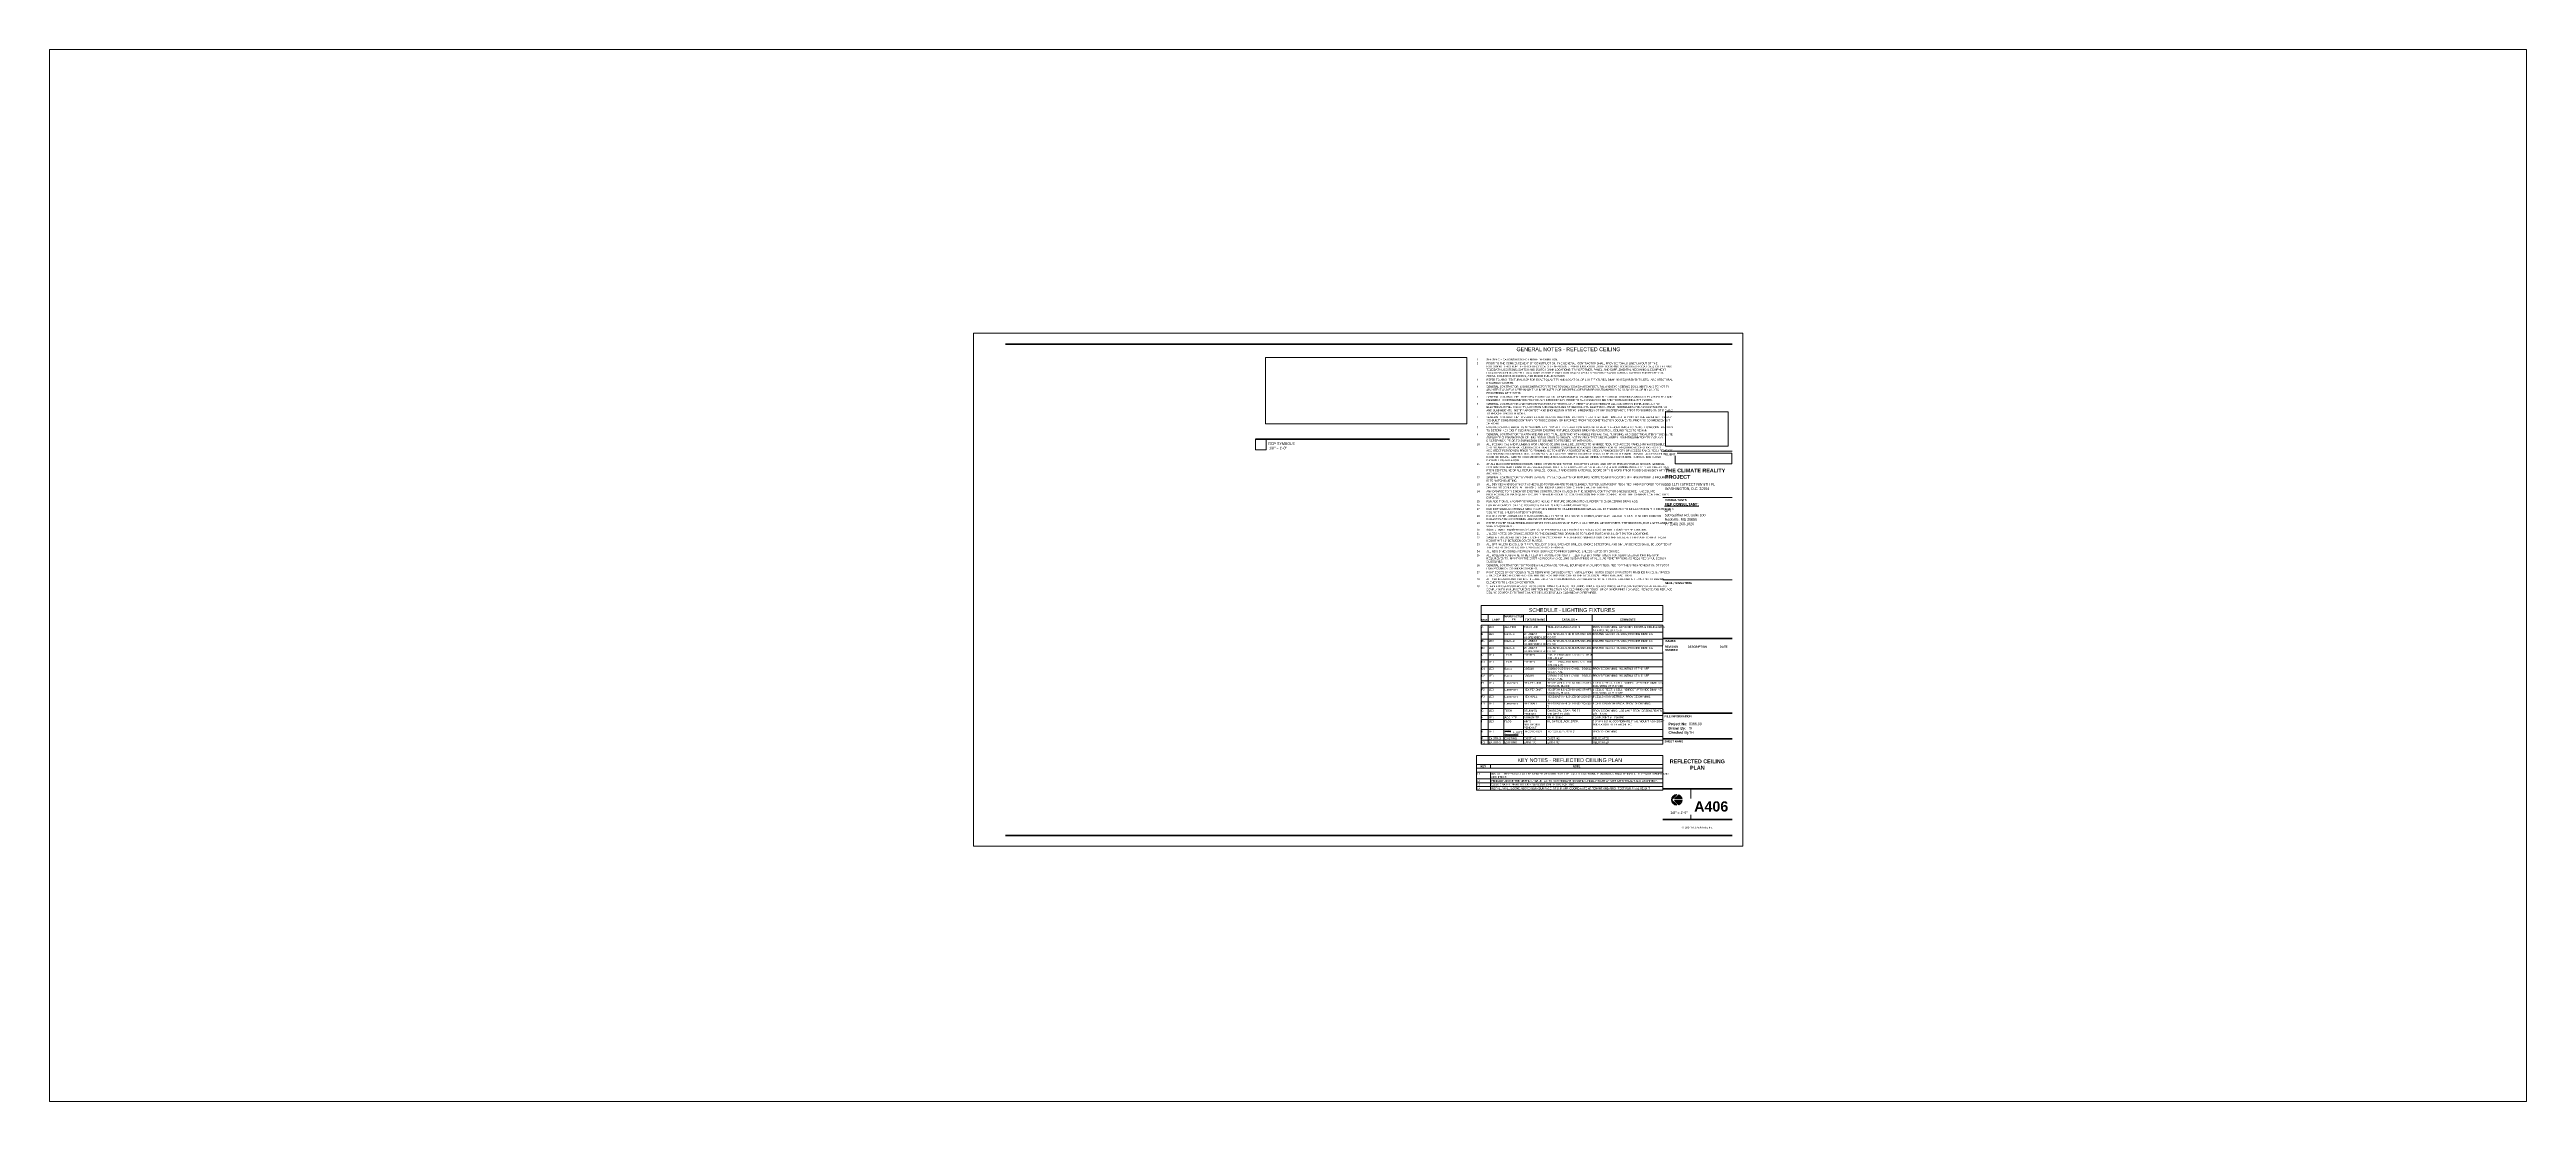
# Paper-space layout 'Layout1' of a CAD drawing. Header units: inches. Extents: x -43 to 73, y -12 to 37.
import ezdxf

# ---------------------------------------------------------------- set-up
doc = ezdxf.new("R2010")
doc.units = ezdxf.units.IN
doc.header["$MEASUREMENT"] = 0
doc.linetypes.add('Dash', pattern=[0.25, 0.125, -0.125])
for name, color, linetype, lineweight in [('A-ANNO-NOTE', 131, 'Continuous', 9), ('A-DETL', 90, 'Continuous', 9), ('A-DETL-THIN', 151, 'Continuous', 9), ('G-ANNO-REFR', 1, 'Dash', 9), ('G-ANNO-SCHD', 231, 'Continuous', 9), ('G-ANNO-TEXT', 231, 'Continuous', 9), ('G-ANNO-TTLB', 6, 'Continuous', 9), ('G-ANNO-TTLB-THIN', 151, 'Continuous', 9), ('G-ANNO-TTLB-WIDE', 214, 'Continuous', 50)]:
    doc.layers.add(name, color=color, linetype=linetype, lineweight=lineweight)
doc.layers.add('G-ANNO-NPLT', color=191, linetype='Continuous', plot=False)
doc.styles.add('Arial', font='arial.ttf', dxfattribs={"height": 0.122942})
doc.styles.add('Arial_B', font='arialbd.ttf', dxfattribs={"height": 0.095133})
doc.styles.add('Swis721 Lt BT', font='swissl.ttf', dxfattribs={"height": 0.177388})
doc.styles.add('Swis721 Lt BT_1', font='swissl.ttf', dxfattribs={"height": 0.088694})
doc.styles.add('Swis721 Lt BT_2', font='swissl.ttf', dxfattribs={"height": 0.096085})
doc.styles.add('Swis721 Lt BT_3', font='swissl.ttf', dxfattribs={"height": 0.083333})
doc.styles.add('Swis721 Lt BT_4', font='swissl.ttf', dxfattribs={"height": 0.118259})
doc.styles.add('Swis721 Lt BT_B', font='', dxfattribs={"height": 0.089416})
doc.styles.add('Swis721 Lt BT_B_1', font='', dxfattribs={"height": 0.119222})
doc.styles.add('Swis721 Lt BT_B_2', font='', dxfattribs={"height": 0.476888})
doc.styles.add('Swis721 Lt BT_B_3', font='', dxfattribs={"height": 0.178833})
doc.styles.get('Swis721 Lt BT_B').set_extended_font_data('Swis721 Lt BT', bold=True)
doc.styles.get('Swis721 Lt BT_B_1').set_extended_font_data('Swis721 Lt BT', bold=True)
doc.styles.get('Swis721 Lt BT_B_2').set_extended_font_data('Swis721 Lt BT', bold=True)
doc.styles.get('Swis721 Lt BT_B_3').set_extended_font_data('Swis721 Lt BT', bold=True)
picture_1 = doc.add_image_def('image1.jpg', size_in_pixel=(307, 58))
picture_2 = doc.add_image_def('image2.jpg', size_in_pixel=(2551, 1396))

# ---------------------------------------------------------------- blocks, each defined once
blk = doc.blocks.new('Titleblock - 24 x 36 - DC _ VA 24x36-4774447-REFLECTED CEILING PLAN')
at = {"layer": 'G-ANNO-TTLB'}
h = blk.add_hatch(color=256, dxfattribs=at)
edge = h.paths.add_edge_path(flags=0)
edge.add_line((32.92, 2.43), (32.67, 2.18))
edge.add_arc((32.92, 2.18), 0.249, 90, 180, ccw=False)
h = blk.add_hatch(color=256, dxfattribs=at)
edge = h.paths.add_edge_path(flags=0)
edge.add_line((32.81, 2.22), (33.01, 2.42))
edge.add_arc((32.92, 2.18), 0.249, 8.4565, 69.3927, ccw=False)
edge.add_line((33.17, 2.22), (32.81, 2.22))
h = blk.add_hatch(color=256, dxfattribs=at)
edge = h.paths.add_edge_path(flags=0)
edge.add_line((32.67, 2.18), (32.92, 1.94))
edge.add_arc((32.92, 2.18), 0.249, 180, 270, ccw=False)
h = blk.add_hatch(color=256, dxfattribs=at)
edge = h.paths.add_edge_path(flags=0)
edge.add_line((33.01, 1.95), (32.81, 2.15))
edge.add_line((32.81, 2.15), (33.17, 2.15))
edge.add_arc((32.92, 2.18), 0.249, 290.6073, 351.5435, ccw=False)
at = {"layer": 'A-ANNO-NOTE'}
for p, q in [((32.67, 2.18), (32.92, 2.43)), ((32.92, 2.43), (32.67, 2.18)), ((32.67, 2.18), (32.92, 2.43)), ((33.01, 2.42), (32.81, 2.22)), ((32.81, 2.22), (33.01, 2.42)), ((33.01, 2.42), (32.81, 2.22)), ((32.92, 1.94), (32.67, 2.18)), ((32.67, 2.18), (32.92, 1.94)), ((32.92, 1.94), (32.67, 2.18)), ((33.17, 2.22), (32.81, 2.22)), ((32.81, 2.22), (33.17, 2.22)), ((32.81, 2.22), (33.17, 2.22)), ((33.17, 2.15), (32.81, 2.15)), ((32.81, 2.15), (33.17, 2.15)), ((33.01, 1.95), (32.81, 2.15)), ((32.81, 2.15), (33.01, 1.95)), ((33.17, 2.15), (32.81, 2.15)), ((32.81, 2.15), (33.01, 1.95))]:
    blk.add_line(p, q, dxfattribs=at)
for start, end in [(90, 180), (90, 180), (90, 180), (8.4565, 69.3927), (8.4565, 69.3927), (8.4565, 69.3927), (180, 270), (180, 270), (180, 270), (290.6073, 351.5435), (290.6073, 351.5435), (290.6073, 351.5435)]:
    blk.add_arc((32.92, 2.18), 0.249, start, end, dxfattribs=at)
at = {"layer": 'G-ANNO-TTLB'}
for p, q in [((0.01, 24.01), (0.01, 0.01)), ((36.01, 24.01), (0.01, 24.01)), ((36.01, 0.01), (36.01, 24.01)), ((32.26, 18.5), (35.51, 18.5)), ((32.26, 18.5), (35.51, 18.5)), ((0.01, 0.01), (36.01, 0.01))]:
    blk.add_line(p, q, dxfattribs=at)
at = {"layer": 'G-ANNO-TTLB-THIN'}
for p, q in [((32.26, 16.33), (35.51, 16.33)), ((32.26, 12.47), (35.51, 12.47)), ((33.58, 2.69), (33.58, 1.26))]:
    blk.add_line(p, q, dxfattribs=at)
at = {"layer": 'G-ANNO-TTLB-WIDE'}
for p, q in [((35.51, 23.5), (1.51, 23.5)), ((32.26, 9.73), (35.51, 9.73)), ((35.51, 6.24), (32.26, 6.24)), ((35.51, 5.04), (32.26, 5.04)), ((32.26, 2.69), (35.51, 2.69)), ((32.26, 1.26), (35.51, 1.26)), ((1.51, 0.51), (32.26, 0.51)), ((32.26, 0.51), (35.51, 0.51))]:
    blk.add_line(p, q, dxfattribs=at)
at = {"layer": 'G-ANNO-TTLB', "insert": (33.88, 0.93), "char_height": 0.0833, "width": 1.6911, "attachment_point": 2, "line_spacing_factor": 1.00667, "style": 'Swis721 Lt BT_3'}
blk.add_mtext('©  2017 OTJ Architects, Inc.', dxfattribs=at)
at = {"layer": 'G-ANNO-TTLB'}
image = blk.add_image(picture_2, insert=(32.39, 18.73), size_in_units=(2.93, 1.6), dxfattribs=at)
image.dxf.flags = 7
at = {"layer": 'G-ANNO-TTLB', "char_height": 0.0961, "attachment_point": 1, "line_spacing_factor": 1.00667, "style": 'Swis721 Lt BT_2', "bg_fill": 3, "box_fill_scale": 1.25, "bg_fill_color": 0, "bg_fill_transparency": 0}
for s, insert, width in [('\\fSwis721 Lt BT|b1|i0|c0|p34|;CLIENT', (32.37, 18.4), 0.5374), ('\\fSwis721 Lt BT|b1|i0|c0|p34|;CONSULTANTS', (32.37, 16.26), 1.1346), ('\\fSwis721 Lt BT|b1|i0|c0|p34|;SEAL / SIGNATURE', (32.37, 12.37), 1.3954), ('\\fSwis721 Lt BT|b1|i0|c0|p34|;ISSUES', (32.37, 9.66), 0.5472), ('\\fSwis721 Lt BT|b1|i0|c0|p34|;FILE INFORMATION', (32.34, 6.14), 1.4283), ('\\fSwis721 Lt BT|b1|i0|c0|p34|;SHEET NAME', (32.34, 4.96), 0.9859)]:
    blk.add_mtext(s, dxfattribs=dict(at, insert=insert, width=width))
at = {"layer": 'G-ANNO-TTLB', "attachment_point": 1, "bg_fill": 3, "box_fill_scale": 1.25, "bg_fill_color": 0, "bg_fill_transparency": 0}
for s, insert, char_height, width, line_spacing_factor, style in [('\\fSwis721 Lt BT|b1|i0|c0|p34|;\\LMEP CONSULTANT:', (32.35, 16.07), 0.1183, 1.7925, 1.00667, 'Swis721 Lt BT_4'), ('DESCRIPTION', (33.43, 9.39), 0.0951, 1.053, 0.938532, 'Arial_B'), ('Project No:', (32.53, 5.79), 0.1192, 0.972, 0.998538, 'Swis721 Lt BT_B_1')]:
    blk.add_mtext(s, dxfattribs=dict(at, insert=insert, char_height=char_height, width=width, line_spacing_factor=line_spacing_factor, style=style))
at = {"layer": 'G-ANNO-TTLB', "bg_fill": 3, "box_fill_scale": 1.25, "bg_fill_color": 0, "bg_fill_transparency": 0}
for s, insert, char_height, width, attachment_point, line_spacing_factor, style in [('REVISION\\PNUMBER', (32.67, 9.39), 0.0951, 0.7357, 2, 0.938532, 'Arial_B'), ('DATE', (34.93, 9.39), 0.0951, 0.4163, 1, 0.938532, 'Arial_B'), ('Drawn By:', (32.53, 5.59), 0.119, 0.888, 1, 0.998538, 'Swis721 Lt BT_B_1')]:
    blk.add_mtext(s, dxfattribs=dict(at, insert=insert, char_height=char_height, width=width, attachment_point=attachment_point, line_spacing_factor=line_spacing_factor, style=style))
at = {"layer": 'G-ANNO-TTLB', "insert": (32.53, 5.39), "char_height": 0.1192, "width": 1.1115, "attachment_point": 1, "line_spacing_factor": 0.998538, "style": 'Swis721 Lt BT_B_1', "bg_fill": 3, "box_fill_scale": 1.25, "bg_fill_color": 0, "bg_fill_transparency": 0}
blk.add_mtext('Checked By:', dxfattribs=at)
blk = doc.blocks.new('Viewport - View Title-792418-REFLECTED CEILING PLAN')
at = {"layer": 'G-ANNO-TTLB'}
for p, q in [((-0.5, 0), (-0.5, -0.5)), ((0, -0.5), (-0.5, -0.5)), ((0, 0), (0, -0.5))]:
    blk.add_line(p, q, dxfattribs=at)
at = {"layer": 'G-ANNO-TTLB', "lineweight": 90}
blk.add_line((-0.5, 0), (0, 0), dxfattribs=at)

psp = doc.layouts.get("Layout1")

# ---------------------------------------------------------------- linework, layer by layer
at = {"layer": 'A-DETL', "lineweight": 30}
for p, q in [((24.87, 5.39), (25.16, 5.39)), ((24.87, 5.22), (25.48, 5.22))]:
    psp.add_line(p, q, dxfattribs=at)
at = {"layer": 'A-DETL-THIN'}
for p, q in [((23.76, 11.27), (23.76, 10.86)), ((32.27, 11.27), (23.76, 11.27)), ((23.76, 10.86), (23.76, 10.53)), ((23.76, 10.86), (32.27, 10.86)), ((24.09, 10.53), (23.76, 10.53)), ((24.09, 10.86), (24.09, 10.53)), ((24.83, 10.53), (24.09, 10.53)), ((24.83, 10.86), (24.83, 10.53)), ((25.75, 10.53), (24.83, 10.53)), ((25.75, 10.86), (25.75, 10.53)), ((26.83, 10.53), (25.75, 10.53)), ((26.83, 10.86), (26.83, 10.53)), ((28.96, 10.53), (26.83, 10.53)), ((28.96, 10.86), (28.96, 10.53)), ((32.27, 10.53), (28.96, 10.53)), ((32.27, 10.86), (32.27, 11.27)), ((32.27, 10.86), (32.27, 10.53)), ((24.09, 10.35), (23.76, 10.35)), ((23.76, 10.35), (23.76, 10.03)), ((24.09, 10.03), (23.76, 10.03)), ((23.76, 10.03), (23.76, 9.7)), ((24.09, 9.7), (23.76, 9.7)), ((23.76, 9.7), (23.76, 9.38)), ((24.09, 9.38), (23.76, 9.38)), ((23.76, 9.38), (23.76, 9.05)), ((24.83, 10.35), (24.09, 10.35)), ((24.09, 10.35), (24.09, 10.03)), ((24.83, 10.03), (24.09, 10.03)), ((24.09, 10.03), (24.09, 9.7)), ((24.83, 9.7), (24.09, 9.7)), ((24.09, 9.7), (24.09, 9.38)), ((24.83, 9.38), (24.09, 9.38)), ((24.09, 9.38), (24.09, 9.05)), ((25.75, 10.35), (24.83, 10.35)), ((24.83, 10.35), (24.83, 10.03)), ((25.75, 10.03), (24.83, 10.03)), ((24.83, 10.03), (24.83, 9.7)), ((25.75, 9.7), (24.83, 9.7)), ((24.83, 9.7), (24.83, 9.38)), ((25.75, 9.38), (24.83, 9.38)), ((24.83, 9.38), (24.83, 9.05)), ((26.83, 10.35), (25.75, 10.35)), ((25.75, 10.35), (25.75, 10.03)), ((26.83, 10.03), (25.75, 10.03)), ((25.75, 10.03), (25.75, 9.7)), ((26.83, 9.7), (25.75, 9.7)), ((25.75, 9.7), (25.75, 9.38)), ((26.83, 9.38), (25.75, 9.38)), ((25.75, 9.38), (25.75, 9.05)), ((28.96, 10.35), (26.83, 10.35)), ((26.83, 10.35), (26.83, 10.03)), ((28.96, 10.03), (26.83, 10.03)), ((26.83, 10.03), (26.83, 9.7)), ((28.96, 9.7), (26.83, 9.7)), ((26.83, 9.7), (26.83, 9.38)), ((28.96, 9.38), (26.83, 9.38)), ((26.83, 9.38), (26.83, 9.05)), ((32.27, 10.35), (28.96, 10.35)), ((28.96, 10.35), (28.96, 10.03)), ((32.27, 10.03), (28.96, 10.03)), ((28.96, 10.03), (28.96, 9.7)), ((32.27, 9.7), (28.96, 9.7)), ((28.96, 9.7), (28.96, 9.38)), ((32.27, 9.38), (28.96, 9.38)), ((28.96, 9.38), (28.96, 9.05)), ((32.27, 10.35), (32.27, 10.03)), ((32.27, 10.03), (32.27, 9.7)), ((32.27, 9.7), (32.27, 9.38)), ((32.27, 9.38), (32.27, 9.05)), ((24.09, 9.05), (23.76, 9.05)), ((23.76, 9.05), (23.76, 8.73)), ((24.09, 8.73), (23.76, 8.73)), ((23.76, 8.73), (23.76, 8.4)), ((24.09, 8.4), (23.76, 8.4)), ((23.76, 8.4), (23.76, 8.07)), ((24.83, 9.05), (24.09, 9.05)), ((24.09, 9.05), (24.09, 8.73)), ((24.83, 8.73), (24.09, 8.73)), ((24.09, 8.73), (24.09, 8.4)), ((24.83, 8.4), (24.09, 8.4)), ((24.09, 8.4), (24.09, 8.07)), ((25.75, 9.05), (24.83, 9.05)), ((24.83, 9.05), (24.83, 8.73)), ((25.75, 8.73), (24.83, 8.73)), ((24.83, 8.73), (24.83, 8.4)), ((25.75, 8.4), (24.83, 8.4)), ((24.83, 8.4), (24.83, 8.07)), ((26.83, 9.05), (25.75, 9.05)), ((25.75, 9.05), (25.75, 8.73)), ((26.83, 8.73), (25.75, 8.73)), ((25.75, 8.73), (25.75, 8.4)), ((26.83, 8.4), (25.75, 8.4)), ((25.75, 8.4), (25.75, 8.07)), ((28.96, 9.05), (26.83, 9.05)), ((26.83, 9.05), (26.83, 8.73)), ((28.96, 8.73), (26.83, 8.73)), ((26.83, 8.73), (26.83, 8.4)), ((28.96, 8.4), (26.83, 8.4)), ((26.83, 8.4), (26.83, 8.07)), ((32.27, 9.05), (28.96, 9.05)), ((28.96, 9.05), (28.96, 8.73)), ((32.27, 8.73), (28.96, 8.73)), ((28.96, 8.73), (28.96, 8.4)), ((32.27, 8.4), (28.96, 8.4)), ((28.96, 8.4), (28.96, 8.07)), ((32.27, 9.05), (32.27, 8.73)), ((32.27, 8.73), (32.27, 8.4)), ((32.27, 8.4), (32.27, 8.07)), ((24.09, 8.07), (23.76, 8.07)), ((23.76, 8.07), (23.76, 7.75)), ((24.09, 7.75), (23.76, 7.75)), ((23.76, 7.75), (23.76, 7.42)), ((24.09, 7.42), (23.76, 7.42)), ((23.76, 7.42), (23.76, 7.1)), ((24.09, 7.1), (23.76, 7.1)), ((23.76, 7.1), (23.76, 6.77)), ((24.83, 8.07), (24.09, 8.07)), ((24.09, 8.07), (24.09, 7.75)), ((24.83, 7.75), (24.09, 7.75)), ((24.09, 7.75), (24.09, 7.42)), ((24.83, 7.42), (24.09, 7.42)), ((24.09, 7.42), (24.09, 7.1)), ((24.83, 7.1), (24.09, 7.1)), ((24.09, 7.1), (24.09, 6.77)), ((25.75, 8.07), (24.83, 8.07)), ((24.83, 8.07), (24.83, 7.75)), ((25.75, 7.75), (24.83, 7.75)), ((24.83, 7.75), (24.83, 7.42)), ((25.75, 7.42), (24.83, 7.42)), ((24.83, 7.42), (24.83, 7.1)), ((25.75, 7.1), (24.83, 7.1)), ((24.83, 7.1), (24.83, 6.77)), ((26.83, 8.07), (25.75, 8.07)), ((25.75, 8.07), (25.75, 7.75)), ((26.83, 7.75), (25.75, 7.75)), ((25.75, 7.75), (25.75, 7.42)), ((26.83, 7.42), (25.75, 7.42)), ((25.75, 7.42), (25.75, 7.1)), ((26.83, 7.1), (25.75, 7.1)), ((25.75, 7.1), (25.75, 6.77)), ((28.96, 8.07), (26.83, 8.07)), ((26.83, 8.07), (26.83, 7.75)), ((28.96, 7.75), (26.83, 7.75)), ((26.83, 7.75), (26.83, 7.42)), ((28.96, 7.42), (26.83, 7.42)), ((26.83, 7.42), (26.83, 7.1)), ((28.96, 7.1), (26.83, 7.1)), ((26.83, 7.1), (26.83, 6.77)), ((32.27, 8.07), (28.96, 8.07)), ((28.96, 8.07), (28.96, 7.75)), ((32.27, 7.75), (28.96, 7.75)), ((28.96, 7.75), (28.96, 7.42)), ((32.27, 7.42), (28.96, 7.42)), ((28.96, 7.42), (28.96, 7.1)), ((32.27, 7.1), (28.96, 7.1)), ((28.96, 7.1), (28.96, 6.77)), ((32.27, 8.07), (32.27, 7.75)), ((32.27, 7.75), (32.27, 7.42)), ((32.27, 7.42), (32.27, 7.1)), ((32.27, 7.1), (32.27, 6.77)), ((24.09, 6.77), (23.76, 6.77)), ((23.76, 6.77), (23.76, 6.45)), ((24.09, 6.45), (23.76, 6.45)), ((23.76, 6.45), (23.76, 6.12)), ((24.09, 6.12), (23.76, 6.12)), ((23.76, 6.12), (23.76, 5.94)), ((24.09, 5.94), (23.76, 5.94)), ((23.76, 5.94), (23.76, 5.47)), ((24.83, 6.77), (24.09, 6.77)), ((24.09, 6.77), (24.09, 6.45)), ((24.83, 6.45), (24.09, 6.45)), ((24.09, 6.45), (24.09, 6.12)), ((24.83, 6.12), (24.09, 6.12)), ((24.09, 6.12), (24.09, 5.94)), ((24.83, 5.94), (24.09, 5.94)), ((24.09, 5.94), (24.09, 5.47)), ((25.75, 6.77), (24.83, 6.77)), ((24.83, 6.77), (24.83, 6.45)), ((25.75, 6.45), (24.83, 6.45)), ((24.83, 6.45), (24.83, 6.12)), ((25.75, 6.12), (24.83, 6.12)), ((24.83, 6.12), (24.83, 5.94)), ((25.75, 5.94), (24.83, 5.94)), ((24.83, 5.94), (24.83, 5.47)), ((26.83, 6.77), (25.75, 6.77)), ((25.75, 6.77), (25.75, 6.45)), ((26.83, 6.45), (25.75, 6.45)), ((25.75, 6.45), (25.75, 6.12)), ((26.83, 6.12), (25.75, 6.12)), ((25.75, 6.12), (25.75, 5.94)), ((26.83, 5.94), (25.75, 5.94)), ((25.75, 5.94), (25.75, 5.47)), ((28.96, 6.77), (26.83, 6.77)), ((26.83, 6.77), (26.83, 6.45)), ((28.96, 6.45), (26.83, 6.45)), ((26.83, 6.45), (26.83, 6.12)), ((28.96, 6.12), (26.83, 6.12)), ((26.83, 6.12), (26.83, 5.94)), ((28.96, 5.94), (26.83, 5.94)), ((26.83, 5.94), (26.83, 5.47)), ((32.27, 6.77), (28.96, 6.77)), ((28.96, 6.77), (28.96, 6.45)), ((32.27, 6.45), (28.96, 6.45)), ((28.96, 6.45), (28.96, 6.12)), ((32.27, 6.12), (28.96, 6.12)), ((28.96, 6.12), (28.96, 5.94)), ((32.27, 5.94), (28.96, 5.94)), ((28.96, 5.94), (28.96, 5.47)), ((32.27, 6.77), (32.27, 6.45)), ((32.27, 6.45), (32.27, 6.12)), ((32.27, 6.12), (32.27, 5.94)), ((32.27, 5.94), (32.27, 5.47)), ((24.09, 5.47), (23.76, 5.47)), ((23.76, 5.47), (23.76, 5.14)), ((24.09, 5.14), (23.76, 5.14)), ((23.76, 5.14), (23.76, 4.97)), ((24.09, 4.97), (23.76, 4.97)), ((23.76, 4.97), (23.76, 4.79)), ((24.09, 4.79), (23.76, 4.79)), ((24.83, 5.47), (24.09, 5.47)), ((24.09, 5.47), (24.09, 5.14)), ((24.83, 5.14), (24.09, 5.14)), ((24.09, 5.14), (24.09, 4.97)), ((24.83, 4.97), (24.09, 4.97)), ((24.09, 4.97), (24.09, 4.79)), ((24.83, 4.79), (24.09, 4.79)), ((25.75, 5.47), (24.83, 5.47)), ((24.83, 5.47), (24.83, 5.14)), ((25.75, 5.14), (24.83, 5.14)), ((24.83, 5.14), (24.83, 4.97)), ((25.75, 4.97), (24.83, 4.97)), ((24.83, 4.97), (24.83, 4.79)), ((25.75, 4.79), (24.83, 4.79)), ((26.83, 5.47), (25.75, 5.47)), ((25.75, 5.47), (25.75, 5.14)), ((26.83, 5.14), (25.75, 5.14)), ((25.75, 5.14), (25.75, 4.97)), ((26.83, 4.97), (25.75, 4.97)), ((25.75, 4.97), (25.75, 4.79)), ((26.83, 4.79), (25.75, 4.79)), ((28.96, 5.47), (26.83, 5.47)), ((26.83, 5.47), (26.83, 5.14)), ((28.96, 5.14), (26.83, 5.14)), ((26.83, 5.14), (26.83, 4.97)), ((28.96, 4.97), (26.83, 4.97)), ((26.83, 4.97), (26.83, 4.79)), ((28.96, 4.79), (26.83, 4.79)), ((32.27, 5.47), (28.96, 5.47)), ((28.96, 5.47), (28.96, 5.14)), ((32.27, 5.14), (28.96, 5.14)), ((28.96, 5.14), (28.96, 4.97)), ((32.27, 4.97), (28.96, 4.97)), ((28.96, 4.97), (28.96, 4.79)), ((32.27, 4.79), (28.96, 4.79)), ((32.27, 5.47), (32.27, 5.14)), ((32.27, 5.14), (32.27, 4.97)), ((32.27, 4.97), (32.27, 4.79))]:
    psp.add_line(p, q, dxfattribs=at)

# ---------------------------------------------------------------- texts
at = {"layer": 'G-ANNO-SCHD'}
for s, insert, char_height, width, attachment_point, line_spacing_factor, style in [('wtwt', (23.92, 10.66), 0.0894, 0.2903, 2, 0.998538, 'Swis721 Lt BT_B'), ('LAMP', (24.46, 10.66), 0.0894, 0.3836, 2, 0.998538, 'Swis721 Lt BT_B'), ('MANUFACTUR\\PER', (25.29, 10.81), 0.0894, 0.9877, 2, 0.998538, 'Swis721 Lt BT_B'), ('FIXTURE NAME', (26.29, 10.66), 0.0894, 1.0328, 2, 0.998538, 'Swis721 Lt BT_B'), ('SCHEDULE - LIGHTING FIXTURES', (28.01, 11.15), 0.1774, 4.5022, 2, 1.00667, 'Swis721 Lt BT'), ('CATALOG #', (27.9, 10.66), 0.0894, 0.8291, 2, 0.998538, 'Swis721 Lt BT_B'), ('COMMENTS', (30.62, 10.66), 0.0894, 0.8291, 2, 0.998538, 'Swis721 Lt BT_B'), ('A', (23.78, 10.31), 0.0887, 0.0911, 1, 1.00667, 'Swis721 Lt BT_1'), ('B', (23.78, 9.98), 0.0887, 0.0945, 1, 1.00667, 'Swis721 Lt BT_1'), ('B1', (23.78, 9.66), 0.0887, 0.1732, 1, 1.00667, 'Swis721 Lt BT_1'), ('B2', (23.78, 9.33), 0.0887, 0.1732, 1, 1.00667, 'Swis721 Lt BT_1'), ('LED', (24.12, 10.31), 0.0887, 0.2711, 1, 1.00667, 'Swis721 Lt BT_1'), ('LED', (24.12, 9.98), 0.0887, 0.2711, 1, 1.00667, 'Swis721 Lt BT_1'), ('LED', (24.12, 9.66), 0.0887, 0.2711, 1, 1.00667, 'Swis721 Lt BT_1'), ('LED', (24.12, 9.33), 0.0887, 0.2711, 1, 1.00667, 'Swis721 Lt BT_1'), ('JLC-TECH', (24.86, 10.31), 0.0887, 0.6772, 1, 1.00667, 'Swis721 Lt BT_1'), ('Inter Lux', (24.86, 9.98), 0.0887, 0.5422, 1, 1.00667, 'Swis721 Lt BT_1'), ('Inter Lux', (24.86, 9.66), 0.0887, 0.5422, 1, 1.00667, 'Swis721 Lt BT_1'), ('Inter Lux', (24.86, 9.33), 0.0887, 0.5422, 1, 1.00667, 'Swis721 Lt BT_1'), ('T-BAR LED', (25.77, 10.31), 0.0887, 0.7189, 1, 1.00667, 'Swis721 Lt BT_1'), ('20 LINEAR\\PSUSPENDED LED', (25.77, 9.98), 0.0887, 1.1756, 1, 1.00667, 'Swis721 Lt BT_1'), ('20 LINEAR\\PSUSPENDED LED', (25.77, 9.66), 0.0887, 1.1756, 1, 1.00667, 'Swis721 Lt BT_1'), ('20 LINEAR\\PSUSPENDED LED', (25.77, 9.33), 0.0887, 1.1756, 1, 1.00667, 'Swis721 Lt BT_1'), ('TBSL-MW-4-15-D-A-W-DIM', (26.86, 10.31), 0.0887, 1.7437, 1, 1.00667, 'Swis721 Lt BT_1'), ('WG-SM20LDL-S-48-M-835-UNV-D010-\\POD-SC', (26.86, 9.98), 0.0887, 2.4885, 1, 1.00667, 'Swis721 Lt BT_1'), ('WG-SM20LDL-S-84-M-835-UNV-D010-\\POD-SC', (26.86, 9.66), 0.0887, 2.4885, 1, 1.00667, 'Swis721 Lt BT_1'), ('WG-SM20LDL-S-60-M-835-UNV-D010-\\POD-SC', (26.86, 9.33), 0.0887, 2.4885, 1, 1.00667, 'Swis721 Lt BT_1'), ('PROVIDE DIMMING. GC VERIFY EXISTING CEILING GRID\\PAT EXISTING OFFICES', (28.99, 10.31), 0.0887, 3.7372, 1, 1.00667, 'Swis721 Lt BT_1'), ('PAINTED BLACK HOUSING; PROVIDE DIMMING', (28.99, 9.98), 0.0887, 3.1567, 1, 1.00667, 'Swis721 Lt BT_1'), ('PAINTED BLACK HOUSING; PROVIDE DIMMING', (28.99, 9.66), 0.0887, 3.1567, 1, 1.00667, 'Swis721 Lt BT_1'), ('PAINTED BLACK HOUSING; PROVIDE DIMMING', (28.99, 9.33), 0.0887, 3.1567, 1, 1.00667, 'Swis721 Lt BT_1'), ('C', (23.78, 9.01), 0.0887, 0.1035, 1, 1.00667, 'Swis721 Lt BT_1'), ('C1', (23.78, 8.68), 0.0887, 0.1822, 1, 1.00667, 'Swis721 Lt BT_1'), ('D1', (23.78, 8.36), 0.0887, 0.1822, 1, 1.00667, 'Swis721 Lt BT_1'), ('LED', (24.12, 9.01), 0.0887, 0.2711, 1, 1.00667, 'Swis721 Lt BT_1'), ('LED', (24.12, 8.68), 0.0887, 0.2711, 1, 1.00667, 'Swis721 Lt BT_1'), ('LED', (24.12, 8.36), 0.0887, 0.2711, 1, 1.00667, 'Swis721 Lt BT_1'), ('TECH', (24.86, 9.01), 0.0887, 0.3769, 1, 1.00667, 'Swis721 Lt BT_1'), ('TECH', (24.86, 8.68), 0.0887, 0.3769, 1, 1.00667, 'Swis721 Lt BT_1'), ('Bartco', (24.86, 8.36), 0.0887, 0.4196, 1, 1.00667, 'Swis721 Lt BT_1'), ('ELEMENT', (25.77, 9.01), 0.0887, 0.6514, 1, 1.00667, 'Swis721 Lt BT_1'), ('ELEMENT', (25.77, 8.68), 0.0887, 0.6514, 1, 1.00667, 'Swis721 Lt BT_1'), ('BSS610', (25.77, 8.36), 0.0887, 0.5107, 1, 1.00667, 'Swis721 Lt BT_1'), ('E3S LF LH835 40 D N 010 277; TRIM:\\PE3S L B L W', (26.86, 9.01), 0.0887, 2.4075, 1, 1.00667, 'Swis721 Lt BT_1'), ('E3S FF LH835 40 D N 010 277; TRIM:\\PE3S F B L W', (26.86, 8.68), 0.0887, 2.4143, 1, 1.00667, 'Swis721 Lt BT_1'), ('BSS610-2-35-DM-L-CM-BL;  BSS610\\PM-5-C4-P-BL', (26.86, 8.36), 0.0887, 2.367, 1, 1.00667, 'Swis721 Lt BT_1'), ('PROVIDE DIMMING; MOUNTING AT 7\'-8" AFF', (28.99, 8.36), 0.0887, 2.9464, 1, 1.00667, 'Swis721 Lt BT_1'), ('D2', (23.78, 8.03), 0.0887, 0.1822, 1, 1.00667, 'Swis721 Lt BT_1'), ('F1', (23.78, 7.7), 0.0887, 0.1631, 1, 1.00667, 'Swis721 Lt BT_1'), ('F2', (23.78, 7.38), 0.0887, 0.1631, 1, 1.00667, 'Swis721 Lt BT_1'), ('F3', (23.78, 7.05), 0.0887, 0.1631, 1, 1.00667, 'Swis721 Lt BT_1'), ('LED', (24.12, 8.03), 0.0887, 0.2711, 1, 1.00667, 'Swis721 Lt BT_1'), ('LED', (24.12, 7.7), 0.0887, 0.2711, 1, 1.00667, 'Swis721 Lt BT_1'), ('LED', (24.12, 7.38), 0.0887, 0.2711, 1, 1.00667, 'Swis721 Lt BT_1'), ('LED', (24.12, 7.05), 0.0887, 0.2711, 1, 1.00667, 'Swis721 Lt BT_1'), ('Bartco', (24.86, 8.03), 0.0887, 0.4196, 1, 1.00667, 'Swis721 Lt BT_1'), ('Lumenwerx', (24.86, 7.7), 0.0887, 0.7324, 1, 1.00667, 'Swis721 Lt BT_1'), ('Lumenwerx', (24.86, 7.38), 0.0887, 0.7324, 1, 1.00667, 'Swis721 Lt BT_1'), ('Lumenwerx', (24.86, 7.05), 0.0887, 0.7324, 1, 1.00667, 'Swis721 Lt BT_1'), ('BSS610', (25.77, 8.03), 0.0887, 0.5107, 1, 1.00667, 'Swis721 Lt BT_1'), ('HEX PENDNAT', (25.77, 7.7), 0.0887, 0.9832, 1, 1.00667, 'Swis721 Lt BT_1'), ('HEX PENDNAT', (25.77, 7.38), 0.0887, 0.9832, 1, 1.00667, 'Swis721 Lt BT_1'), ('HEX WALL', (25.77, 7.05), 0.0887, 0.6941, 1, 1.00667, 'Swis721 Lt BT_1'), ('HEX2PDI-HLO-LED-80-1000-35-8FT,\\P53WAC36, BLACK', (26.86, 7.7), 0.0887, 2.3558, 1, 1.00667, 'Swis721 Lt BT_1'), ('HEX2PDI-HLO-LED-80-1000-35-9FT,\\P53WAC36, BLACK', (26.86, 7.38), 0.0887, 2.3558, 1, 1.00667, 'Swis721 Lt BT_1'), ('HEX2WASYA-HLO-LED-80-1000-35-4F\\PT', (26.86, 7.05), 0.0887, 2.4919, 1, 1.00667, 'Swis721 Lt BT_1'), ('BSS610-2-35-DM-L-CM-BL;  BSS610\\PM-7-C4-P-BL', (26.86, 8.03), 0.0887, 2.367, 1, 1.00667, 'Swis721 Lt BT_1'), ('PROVIDE DIMMING; MOUNTING AT 6\'-8" AFF', (28.99, 8.03), 0.0887, 2.9464, 1, 1.00667, 'Swis721 Lt BT_1'), ('1 CELL DIRECT, 1 CELL INDIRECT; PROVIDE DIMMING;\\PMOUNTING AT 8\'-0" AFF', (28.99, 7.7), 0.0887, 3.6484, 1, 1.00667, 'Swis721 Lt BT_1'), ('1 CELL DIRECT, 1 CELL INDIRECT; PROVIDE DIMMING;\\PMOUNTING AT 8\'-0" AFF', (28.99, 7.38), 0.0887, 3.6484, 1, 1.00667, 'Swis721 Lt BT_1'), ('2 CELLS ASYMMETRIC A; PROVIDE DIMMING;', (28.99, 7.05), 0.0887, 3.0397, 1, 1.00667, 'Swis721 Lt BT_1'), ('F4', (23.78, 6.73), 0.0887, 0.1631, 1, 1.00667, 'Swis721 Lt BT_1'), ('G', (23.78, 6.4), 0.0887, 0.1114, 1, 1.00667, 'Swis721 Lt BT_1'), ('H', (23.78, 6.08), 0.0887, 0.1046, 1, 1.00667, 'Swis721 Lt BT_1'), ('I', (23.78, 5.9), 0.0887, 0.0349, 1, 1.00667, 'Swis721 Lt BT_1'), ('LED', (24.12, 6.73), 0.0887, 0.2711, 1, 1.00667, 'Swis721 Lt BT_1'), ('LED', (24.12, 6.4), 0.0887, 0.2711, 1, 1.00667, 'Swis721 Lt BT_1'), ('LED', (24.12, 6.08), 0.0887, 0.2711, 1, 1.00667, 'Swis721 Lt BT_1'), ('LED', (24.12, 5.9), 0.0887, 0.2711, 1, 1.00667, 'Swis721 Lt BT_1'), ('TECH', (24.86, 6.4), 0.0887, 0.3769, 1, 1.00667, 'Swis721 Lt BT_1'), ('ACOLYTE', (24.86, 6.08), 0.0887, 0.6367, 1, 1.00667, 'Swis721 Lt BT_1'), ('Lumenwerx', (24.86, 6.73), 0.0887, 0.7324, 1, 1.00667, 'Swis721 Lt BT_1'), ('FLOS', (24.86, 5.9), 0.0887, 0.3645, 1, 1.00667, 'Swis721 Lt BT_1'), ('AIM 5\\PMULTIPOINT\\PPENDANT', (25.77, 5.9), 0.0887, 0.8359, 1, 1.00667, 'Swis721 Lt BT_1'), ('HEX WALL', (25.77, 6.73), 0.0887, 0.6941, 1, 1.00667, 'Swis721 Lt BT_1'), ('BRUMMEL\\PPENDANT', (25.77, 6.4), 0.0887, 0.702, 1, 1.00667, 'Swis721 Lt BT_1'), ('RIBBONYTE', (25.77, 6.08), 0.0887, 0.7886, 1, 1.00667, 'Swis721 Lt BT_1'), ('HEX2WASYA-HLO-LED-80-1000-35-5F\\PT', (26.86, 6.73), 0.0887, 2.4919, 1, 1.00667, 'Swis721 Lt BT_1'), ('CHARCOAL GRAY; 700 FJ\\PBMLGP-S-ELD830', (26.86, 6.4), 0.0887, 1.7134, 1, 1.00667, 'Swis721 Lt BT_1'), ('5 LIGHTS; BLACK; 2700K', (26.86, 5.9), 0.0887, 1.6504, 1, 1.00667, 'Swis721 Lt BT_1'), ('RB HI 3500K', (26.86, 6.08), 0.0887, 0.8179, 1, 1.00667, 'Swis721 Lt BT_1'), ('PROVIDE DIMMING; USE LAMP FROM GREENCREATIVE,\\PA21 18.5 W', (28.99, 6.4), 0.0887, 3.7553, 1, 1.00667, 'Swis721 Lt BT_1'), ('9.6" W X 8.3" H; COORDINATE FINAL MOUNTING HEIGHT\\PAND LAYOUT WITH ARCHITECT', (28.99, 5.9), 0.0887, 3.7631, 1, 1.00667, 'Swis721 Lt BT_1'), ('2 CELLS ASYMMETRIC A; PROVIDE DIMMING;', (28.99, 6.73), 0.0887, 3.0397, 1, 1.00667, 'Swis721 Lt BT_1'), ('COOR. WIHT MILLWORK', (28.99, 6.08), 0.0887, 1.6279, 1, 1.00667, 'Swis721 Lt BT_1'), ('K', (23.78, 5.42), 0.0887, 0.0945, 1, 1.00667, 'Swis721 Lt BT_1'), ('R', (23.78, 5.1), 0.0887, 0.0956, 1, 1.00667, 'Swis721 Lt BT_1'), ('R1', (23.78, 4.92), 0.0887, 0.1744, 1, 1.00667, 'Swis721 Lt BT_1'), ('LED', (24.12, 5.42), 0.0887, 0.2711, 1, 1.00667, 'Swis721 Lt BT_1'), ('EXISTING', (24.12, 5.1), 0.0887, 0.6311, 1, 1.00667, 'Swis721 Lt BT_1'), ('EXISTING', (24.12, 4.92), 0.0887, 0.6311, 1, 1.00667, 'Swis721 Lt BT_1'), ('Selux\\PCorporation', (24.86, 5.42), 0.0887, 0.7594, 1, 1.00667, 'Swis721 Lt BT_1'), ('EXISTING', (24.86, 5.1), 0.0887, 0.6311, 1, 1.00667, 'Swis721 Lt BT_1'), ('EXISTING', (24.86, 4.92), 0.0887, 0.6311, 1, 1.00667, 'Swis721 Lt BT_1'), ('REGOLO RG4', (25.77, 5.42), 0.0887, 0.9247, 1, 1.00667, 'Swis721 Lt BT_1'), ('EXISTING', (25.77, 5.1), 0.0887, 0.6311, 1, 1.00667, 'Swis721 Lt BT_1'), ('EXISTING', (25.77, 4.92), 0.0887, 0.6311, 1, 1.00667, 'Swis721 Lt BT_1'), ("RG4 03 L35 277D ST6'", (26.86, 5.42), 0.0887, 1.4434, 1, 1.00667, 'Swis721 Lt BT_1'), ('EXISTING', (26.86, 5.1), 0.0887, 0.6311, 1, 1.00667, 'Swis721 Lt BT_1'), ('EXISTING', (26.86, 4.92), 0.0887, 0.6311, 1, 1.00667, 'Swis721 Lt BT_1'), ('PROVIDE DIMMING', (28.99, 5.42), 0.0887, 1.2803, 1, 1.00667, 'Swis721 Lt BT_1'), ('RELOCATED', (28.99, 5.1), 0.0887, 0.8426, 1, 1.00667, 'Swis721 Lt BT_1'), ('RELOCATED', (28.99, 4.92), 0.0887, 0.8426, 1, 1.00667, 'Swis721 Lt BT_1')]:
    psp.add_mtext(s, dxfattribs=dict(at, insert=insert, char_height=char_height, width=width, attachment_point=attachment_point, line_spacing_factor=line_spacing_factor, style=style))

# ---------------------------------------------------------------- pictures from other files: only their frames are drawn
at = {"layer": 'G-ANNO-REFR'}
image = psp.add_image(picture_1, insert=(32.84, 17.9), size_in_units=(2.65, 0.501), dxfattribs=at)
image.dxf.flags = 7

# ---------------------------------------------------------------- viewports
at = {"layer": '0'}
psp.add_viewport(center=(14.73, 12.68), size=(115.89, 49.2189), view_center_point=(14.73, 12.68), view_height=49.2189, dxfattribs=at)
at = {"layer": 'G-ANNO-NPLT'}
psp.add_viewport(center=(18.38, 21.32), size=(9.42, 3.1055), view_center_point=(726.44, -163.77), view_height=298.1265, status=3, dxfattribs=at)

# ---------------------------------------------------------------- next in the draw order: block references
at = {"layer": 'G-ANNO-TTLB'}
psp.add_blockref('Titleblock - 24 x 36 - DC _ VA 24x36-4774447-REFLECTED CEILING PLAN', (0, 0), dxfattribs=at)

# ---------------------------------------------------------------- next in the draw order: linework, layer by layer
at = {"layer": 'A-DETL-THIN'}
for p, q in [((23.55, 4.25), (23.55, 3.84)), ((23.55, 3.84), (23.55, 2.63)), ((24.2, 3.66), (23.55, 3.66)), ((24.2, 3.48), (23.55, 3.48)), ((24.2, 3.84), (24.2, 3.66)), ((24.2, 3.48), (24.2, 3.16)), ((24.2, 3.16), (23.55, 3.16)), ((24.2, 2.98), (23.55, 2.98)), ((24.2, 2.8), (23.55, 2.8)), ((32.27, 2.63), (23.55, 2.63)), ((24.2, 3.16), (24.2, 2.98)), ((24.2, 2.98), (24.2, 2.8)), ((32.27, 2.8), (24.2, 2.8)), ((24.2, 2.8), (24.2, 2.63))]:
    psp.add_line(p, q, dxfattribs=at)
at = {"layer": 'G-ANNO-NPLT', "lineweight": 90}
psp.add_line((13.71, 19.06), (22.28, 19.06), dxfattribs=at)

# ---------------------------------------------------------------- next in the draw order: block references
at = {"layer": 'G-ANNO-TTLB'}
psp.add_blockref('Viewport - View Title-792418-REFLECTED CEILING PLAN', (13.71, 19.06), dxfattribs=at)

# ---------------------------------------------------------------- next in the draw order: texts
at = {"layer": 'G-ANNO-SCHD'}
for s, insert, char_height, width, attachment_point, line_spacing_factor, style in [('GENERAL NOTES - REFLECTED CEILING', (27.85, 23.35), 0.1774, 5.4247, 2, 1.00667, 'Swis721 Lt BT'), ('2', (23.56, 22.65), 0.0887, 0.0787, 1, 1.00667, 'Swis721 Lt BT_1'), ('1', (23.56, 22.83), 0.0887, 0.0787, 1, 1.00667, 'Swis721 Lt BT_1'), ("PRIOR TO THE COMMENCEMENT OF CONSTRUCTION, THE GENERAL  CONTRACTOR SHALL PROVIDE “CHALK LINE” LAYOUT OF THE\\PFOLLOWING ITEMS FOR THE ARCHITECT'S ON-SITE APPROVAL:  PARTITION LAYOUT, WITH DOOR AND DOOR SWING LOCATIONS; OUTLET AND\\PTELE/DATA LOCATIONS; SWITCH AND SWITCH BANK LOCATIONS; TRANSFORMER, PANEL, AND SUPPLEMENTAL MECHANICAL EQUIPMENT\\PLOCATIONS; CEILING SOFFIT LOCATIONS; MOVABLE PARTITION TRACK LAYOUTS; VAV BOXES AND LIGHTING LAYOUTS FOR RECEPTION\\PAREAS, CONFERENCE ROOMS, AND MAJOR PUBLIC SPACES.", (24.01, 22.65), 0.08869, 9.6739, 1, 1.00667, 'Swis721 Lt BT_1'), ('SEE SPECIFICATIONS BOOK FOR MORE INFORMATION.', (24.01, 22.83), 0.0887, 3.7485, 1, 1.00667, 'Swis721 Lt BT_1'), ('3', (23.56, 21.88), 0.0887, 0.0787, 1, 1.00667, 'Swis721 Lt BT_1'), ('4', (23.56, 21.56), 0.0887, 0.0787, 1, 1.00667, 'Swis721 Lt BT_1'), ('5', (23.56, 21.08), 0.0887, 0.0787, 1, 1.00667, 'Swis721 Lt BT_1'), ('GENERAL CONTRACTOR  & SUBCONTRACTOR TO THOROUGHLY REVIEW ARCHITECTURAL AND ENGINEERING DOCUMENTS AND TO NOTIFY\\PARCHITECT AND ENGINEER IN WRITING IMMEDIATELY OF DISCREPANCIES FOR RESOLUTION PRIOR TO SUBMISSION OF BID AND TO\\PPROCEEDING WITH WORK.', (24.01, 21.56), 0.08869, 9.5636, 1, 1.00667, 'Swis721 Lt BT_1'), ('REFER TO ARCHITECTURAL RCP FOR EXACT QUANTITY AND LOCATION OF LIGHT FIXTURES, DIMMING REQUIREMENTS, ETC.  ARCHITECTURAL\\PDRAWINGS GOVERN.', (24.01, 21.88), 0.08869, 9.702, 1, 1.00667, 'Swis721 Lt BT_1'), ('GENERAL CONTRACTOR TO REVIEW COORDINATION  OF MECHANICAL, PLUMBING, AND ELECTRICAL DRAWINGS AND NOTIFY ARCHITECT AND\\PENGINEER IN WRITING IMMEDIATELY OF ANY DISCREPANCY, PRIOR TO SUBMISSION OF BID AND TO PROCEEDING WITH WORK.', (24.01, 21.08), 0.08869, 9.7414, 1, 1.00667, 'Swis721 Lt BT_1'), ('6', (23.56, 20.75), 0.0887, 0.0787, 1, 1.00667, 'Swis721 Lt BT_1'), ('7', (23.56, 20.13), 0.0887, 0.0787, 1, 1.00667, 'Swis721 Lt BT_1'), ('GENERAL CONTRACTOR AND SUBCONTRACTORS TO THOROUGHLY VERIFY AND COORDINATE ALL CONDITIONS IN FIELD INCLUDING\\PELECTRICAL PANEL CAPACITY, LOCATION AND CLEARANCES AT MECH DUCTS, ELECTRICAL ITEMS, SPRINKLERS AND ASSOCIATED PIPING\\PAND SLAB HEIGHTS.  NOTIFY ARCHITECT AND ENGINEER IN WRITING IMMEDIATELY OF ANY DISCREPANCY, PRIOR TO SUBMISSION OF BID AND\\PTO PROCEEDING WITH WORK.', (24.01, 20.75), 0.08869, 9.7346, 1, 1.00667, 'Swis721 Lt BT_1'), ('GENERAL CONTRACTOR TO VERIFY EXTENT OF EXISTING CONSTRUCTION IN FIELD. GC SHALL IMMEDIATELY NOTIFY THE ARCHITECT OF ANY\\P"AS-BUILT" CONDITIONS CONTRARY TO THOSE SHOWN OR INFERRED FROM THE CONSTRUCTION DOCUMENTS, PRIOR TO COMMENCEMENT\\POF WORK.', (24.01, 20.13), 0.08869, 9.6277, 1, 1.00667, 'Swis721 Lt BT_1'), ('8', (23.56, 19.66), 0.0887, 0.0787, 1, 1.00667, 'Swis721 Lt BT_1'), ('9', (23.56, 19.33), 0.0887, 0.0787, 1, 1.00667, 'Swis721 Lt BT_1'), ('10', (23.56, 18.86), 0.0887, 0.1575, 1, 1.00667, 'Swis721 Lt BT_1'), ('GENERAL CONTRACTOR TO ARRANGE AND MODIFY ALL EXISTING NON-VISIBLE MECHANICAL, PLUMBING, AND ELECTRICAL ITEMS TO ENSURE\\PADEQUATE CLEARANCE FOR CEILING INSTALLATION AS SHOWN. NOTIFY ARCHITECT AND ENGINEER IN WRITING IMMEDIATELY OF ANY\\PDISCREPANCY, PRIOR TO SUBMISSION OF BID AND TO PROCEEDING WITH WORK.', (24.01, 19.33), 0.08869, 9.7481, 1, 1.00667, 'Swis721 Lt BT_1'), ('EXISTING CEILING HEIGHT IS APPROXIMATELY   9\'-0" AFF.  GENERAL CONTRACTOR TO VERIFY HEIGHT PRIOR TO DEMOLITION/CONSTRUCTION\\PTO DETERMINE HEIGHT CLEARANCES FOR EXISTING FIXTURES, CEILING GRID AND ACOUSTICAL CEILING TILES TO REMAIN', (24.01, 19.66), 0.08869, 9.693, 1, 1.00667, 'Swis721 Lt BT_1'), ('11', (23.56, 17.94), 0.0887, 0.1575, 1, 1.00667, 'Swis721 Lt BT_1'), ('12', (23.56, 17.31), 0.0887, 0.1575, 1, 1.00667, 'Swis721 Lt BT_1'), ('13', (23.56, 16.99), 0.0887, 0.1575, 1, 1.00667, 'Swis721 Lt BT_1'), ('14', (23.56, 16.66), 0.0887, 0.1575, 1, 1.00667, 'Swis721 Lt BT_1'), ('15', (23.56, 16.19), 0.0887, 0.1575, 1, 1.00667, 'Swis721 Lt BT_1'), ('16', (23.56, 16.01), 0.0887, 0.1575, 1, 1.00667, 'Swis721 Lt BT_1'), ('17', (23.56, 15.83), 0.0887, 0.1575, 1, 1.00667, 'Swis721 Lt BT_1'), ('18', (23.56, 15.51), 0.0887, 0.1575, 1, 1.00667, 'Swis721 Lt BT_1'), ('19', (23.56, 15.18), 0.0887, 0.1575, 1, 1.00667, 'Swis721 Lt BT_1'), ('FOR ADDITIONAL INFORMATION REGARDING LIGHT FIXTURE SPECIFICATIONS, REFER TO ENGINEERING DRAWINGS.', (24.01, 16.19), 0.0887, 7.911, 1, 1.00667, 'Swis721 Lt BT_1'), ('FOR EMERGENCY LIGHTING LOCATIONS REFER TO ENGINEERING DRAWINGS.', (24.01, 16.01), 0.0887, 5.337, 1, 1.00667, 'Swis721 Lt BT_1'), ('20', (23.56, 14.86), 0.0887, 0.1575, 1, 1.00667, 'Swis721 Lt BT_1'), ('21', (23.56, 14.68), 0.0887, 0.1575, 1, 1.00667, 'Swis721 Lt BT_1'), ('22', (23.56, 14.5), 0.0887, 0.1575, 1, 1.00667, 'Swis721 Lt BT_1'), ('23', (23.56, 14.18), 0.0887, 0.1575, 1, 1.00667, 'Swis721 Lt BT_1'), ('ALL SPRINKLER HEADS, LIGHT FIXTURES, EXIT SIGNS, SPEAKER GRILLES, SMOKE DETECTORS, AND SIMILAR DEVICES SHALL BE LOCATED AT\\PTHE CENTER OF CEILING TILE UNLESS NOTED OTHERWISE.', (24.01, 14.18), 0.08869, 9.6176, 1, 1.00667, 'Swis721 Lt BT_1'), ('SOUND LINED TRANSFER DUCTS ARE TO BE PROVIDED AT ALL ROOMS WITH SLAB TO SLAB PARTITIONS FOR RETURN AIR.', (24.01, 14.86), 0.08869, 8.3329, 1, 1.00667, 'Swis721 Lt BT_1'), ('UNLESS NOTED OTHERWISE, REFER TO THE ENGINEERING DRAWINGS FOR LIGHT SWITCHING & LIGHT SWITCH LOCATIONS.', (24.01, 14.68), 0.08869, 8.4881, 1, 1.00667, 'Swis721 Lt BT_1'), ('24', (23.56, 13.85), 0.0887, 0.1575, 1, 1.00667, 'Swis721 Lt BT_1'), ('25', (23.56, 13.67), 0.0887, 0.1575, 1, 1.00667, 'Swis721 Lt BT_1'), ('26', (23.56, 13.2), 0.0887, 0.1575, 1, 1.00667, 'Swis721 Lt BT_1'), ('27', (23.56, 12.87), 0.0887, 0.1575, 1, 1.00667, 'Swis721 Lt BT_1'), ('ALL NEW DIMENSIONS ARE FROM FINISH SURFACE TO FINISH SURFACE, UNLESS NOTED OTHERWISE.', (24.01, 13.85), 0.0887, 6.9772, 1, 1.00667, 'Swis721 Lt BT_1'), ('ALL HOLES IN SLABS ARE TO BE FILLED WITH CODE-COMPLIANT FILLER, REFER TO MEP SPECS FOR SLAB PENETRATION FIRE-STOP\\PREQUIREMENTS.  MAINTAIN THE EXISTING FLOOR AND CEILING SLAB RATINGS AT ALL SLAB PENETRATIONS AS REQUIRED BY UL DESIGN\\PGUIDELINES.', (24.01, 13.67), 0.08869, 9.3476, 1, 1.00667, 'Swis721 Lt BT_1'), ('GENERAL CONTRACTOR TO PROVIDE AN ALLOWANCE FOR ALL EQUIPMENT AND LABOR REQUIRED FOR THE SYNCHRONIZATION OF FLOOR\\PLOBBY/COMMON CORRIDOR STROBES.', (24.01, 13.2), 0.08869, 9.585, 1, 1.00667, 'Swis721 Lt BT_1'), ('PAINT EDGES OF CUT CEILING TILES REMAINING EXPOSED AFTER INSTALLATION.  MATCH COLOR OF FACTORY FINISHED PANEL SURFACES\\PUSING COATING RECOMMENDED IN WRITING FOR THIS PURPOSE BY THE ACOUSTICAL PANEL MANUFACTURER.', (24.01, 12.87), 0.08869, 9.5647, 1, 1.00667, 'Swis721 Lt BT_1'), ('28', (23.56, 12.55), 0.0887, 0.1575, 1, 1.00667, 'Swis721 Lt BT_1'), ('29', (23.56, 12.22), 0.0887, 0.1575, 1, 1.00667, 'Swis721 Lt BT_1'), ('ALL CEILING GRID AND CEILING TILE ARE EXISTING TO REMAIN UNLESS OTHERWISE NOTED. PATCH & REPAIR ALL EXISTING TO REMAIN\\PELEMENTS TO LIKE-NEW CONDITION.', (24.01, 12.55), 0.08869, 9.2464, 1, 1.00667, 'Swis721 Lt BT_1'), ("CLEAN EXPOSED SURFACES OF ACOUSTICAL PANEL CEILINGS, INCLUDING TRIM, EDGE MOLDINGS, AND SUSPENSION SYSTEM MEMBERS.\\PCOMPLY WITH MANUFACTURER'S WRITTEN INSTRUCTION FOR CLEANING AND TOUCH-UP OF MINOR FINISH DAMAGE.  REMOVE AND REPLACE\\PCEILING COMPONENTS THAT CANNOT BE SUCCESSFULLY CLEANED AND REPAIRED.", (24.01, 12.22), 0.08869, 9.7357, 1, 1.00667, 'Swis721 Lt BT_1'), ('KEY', (23.87, 3.79), 0.0894, 0.2711, 2, 0.998538, 'Swis721 Lt BT_B'), ('KEY NOTES - REFLECTED CEILING PLAN', (27.91, 4.13), 0.1774, 5.445, 2, 1.00667, 'Swis721 Lt BT'), ('NOTE', (28.23, 3.79), 0.0894, 0.3904, 2, 0.998538, 'Swis721 Lt BT_B'), ('L1', (23.58, 3.44), 0.0887, 0.1564, 1, 1.00667, 'Swis721 Lt BT_1'), ('L2', (23.58, 3.11), 0.0887, 0.1564, 1, 1.00667, 'Swis721 Lt BT_1'), ('L3', (23.58, 2.94), 0.0887, 0.1564, 1, 1.00667, 'Swis721 Lt BT_1'), ('L4', (23.58, 2.76), 0.0887, 0.1564, 1, 1.00667, 'Swis721 Lt BT_1'), ('COORDINATE LINEAR FIXTURE  W/ WOOD GRILLE SLOT CEILING.', (24.23, 2.94), 0.0887, 4.3774, 1, 1.00667, 'Swis721 Lt BT_1'), ('INSTALL WALL SCONE ABOVE WORKSURFACE  AT 6\'-6" AFF. COORDINATE W/ TENANT AND ARCHITECT FOR FINAL HEIGHT.', (24.23, 2.76), 0.08869, 8.3272, 1, 1.00667, 'Swis721 Lt BT_1')]:
    psp.add_mtext(s, dxfattribs=dict(at, insert=insert, char_height=char_height, width=width, attachment_point=attachment_point, line_spacing_factor=line_spacing_factor, style=style))
at = {"layer": 'G-ANNO-TEXT', "color": 7, "insert": (25.26, 5.38), "char_height": 0.0887, "width": 0.4894, "attachment_point": 1, "line_spacing_factor": 1.00667, "style": 'Swis721 Lt BT_1'}
psp.add_mtext('NULITE', dxfattribs=at)
at = {"layer": 'G-ANNO-TTLB', "char_height": 0.1229, "attachment_point": 1, "line_spacing_factor": 0.938532, "style": 'Arial'}
for s, insert, width in [('RCP SYMBOLS', (13.8, 18.91), 1.473), (' 1/8" = 1\'-0"', (13.79, 18.7), 1.053)]:
    psp.add_mtext(s, dxfattribs=dict(at, insert=insert, width=width))
at = {"layer": 'G-ANNO-TTLB', "bg_fill": 3, "box_fill_scale": 1.25, "bg_fill_color": 0, "bg_fill_transparency": 0}
for s, insert, char_height, width, attachment_point, line_spacing_factor, style in [('555 11TH STREET NW 6TH FL\\PWASHINGTON, D.C. 20004', (32.37, 17), 0.1183, 2.604, 1, 1.00667, 'Swis721 Lt BT_4'), ('530 Gaither Rd, Suite 100', (32.35, 15.56), 0.1183, 2.1825, 1, 1.00667, 'Swis721 Lt BT_4'), ('8366.00', (33.49, 5.79), 0.118, 0.6825, 1, 1.00667, 'Swis721 Lt BT_4'), ('REFLECTED CEILING\\PPLAN', (33.88, 4.07), 0.1788, 2.8575, 2, 0.998538, 'Swis721 Lt BT_B_3'), (' 1/8" = 1\'-0"', (32.57, 1.64), 0.1183, 0.996, 1, 1.00667, 'Swis721 Lt BT_4')]:
    psp.add_mtext(s, dxfattribs=dict(at, insert=insert, char_height=char_height, width=width, attachment_point=attachment_point, line_spacing_factor=line_spacing_factor, style=style))

# ---------------------------------------------------------------- next in the draw order: linework, layer by layer
at = {"layer": 'A-DETL-THIN'}
for p, q in [((32.27, 4.25), (23.55, 4.25)), ((23.55, 3.84), (32.27, 3.84)), ((32.27, 3.66), (24.2, 3.66)), ((32.27, 3.48), (24.2, 3.48)), ((32.27, 3.84), (32.27, 4.25)), ((32.27, 3.84), (32.27, 2.63)), ((32.27, 3.16), (24.2, 3.16)), ((32.27, 2.98), (24.2, 2.98))]:
    psp.add_line(p, q, dxfattribs=at)

# ---------------------------------------------------------------- next in the draw order: texts
at = {"layer": 'G-ANNO-SCHD', "char_height": 0.08869, "attachment_point": 1, "line_spacing_factor": 1.00667, "style": 'Swis721 Lt BT_1'}
for s, insert, width in [('INSTALL THE PENDANT AT THE CENTER OF CORRIDOR. TYP.  GC TO  COORDINATE MOUNTING FINAL HEIGHT AT SITE WITH OWNER AND\\PARCHITECT.', (24.23, 3.44), 9.2632), ('PENDANT ABOVE THE MEETING TABLE.  GC TO  COORDINATE MOUNTING FINAL HEIGHT AT SITE WITH TENANT AND ARCHITECT.', (24.23, 3.11), 8.7154)]:
    psp.add_mtext(s, dxfattribs=dict(at, insert=insert, width=width))
at = {"layer": 'G-ANNO-TTLB', "bg_fill": 3, "box_fill_scale": 1.25, "bg_fill_color": 0, "bg_fill_transparency": 0}
for s, insert, char_height, width, attachment_point, line_spacing_factor, style in [('THE CLIMATE REALITY\\PPROJECT', (32.37, 17.68), 0.1788, 3.042, 1, 0.998538, 'Swis721 Lt BT_B_3'), ('GPI', (32.35, 15.77), 0.118, 0.315, 1, 1.00667, 'Swis721 Lt BT_4'), ('SL', (33.49, 5.59), 0.118, 0.2235, 1, 1.00667, 'Swis721 Lt BT_4'), ('A406', (34.53, 2.11), 0.477, 1.77, 2, 0.998538, 'Swis721 Lt BT_B_2')]:
    psp.add_mtext(s, dxfattribs=dict(at, insert=insert, char_height=char_height, width=width, attachment_point=attachment_point, line_spacing_factor=line_spacing_factor, style=style))

# ---------------------------------------------------------------- next in the draw order: texts
at = {"layer": 'G-ANNO-SCHD', "char_height": 0.08869, "attachment_point": 1, "line_spacing_factor": 1.00667, "style": 'Swis721 Lt BT_1'}
for s, insert, width in [('ALL MECHANICAL AND PLUMBING WORK ABOVE CEILING SHALL BE LOCATED TO MINIMIZE REQUIRED ACCESS PANELS IN INACCESSIBLE\\PCEILING AREAS. GENERAL CONTRACTOR SHALL SUBMIT COORDINATED LAYOUT DRAWINGS FOR ALL REQUIRED ACCESS PANELS TO\\PARCHITECT FOR REVIEW PRIOR TO FRAMING. GC TO NOTIFY ARCHITECT IMMEDIATELY UPON DISCOVERY OF ACCESS PANEL REQUIREMENTS\\PNOT SHOWN ON CONSTRUCTION DOCUMENTS.  ALL ACCESS PANELS IN GWB CEILINGS TO BE ISC STYLEMARK DRYWALL ACCESS CEILING\\PDOOR OR EQUAL.  SIZE TO ACCOMMODATE REQUIRED ACCESS BUT SHALL BE MINIMUM POSSIBLE DIMENSION.  FUR PAN FOR FLUSH\\PDRYWALL INSTALLATION.', (24.01, 18.86), 9.6694), ('AT ALL MAIN CONFERENCE ROOMS, VIDEO CONFERENCE ROOMS, RECEPTION AREAS, AND OTHER PRIMARY PUBLIC SPACES, GENERAL\\PCONTRACTOR SHALL PAINT PLENUM AREA (SLAB, DUCT, ETC. EXPOSED CEILING ELEMENTS) BLACK A MINIMUM OF 4\'-0" IN ALL DIRECTIONS\\PFROM CENTERLINE OF ALL RETURN GRILLES.  CONSULT AND COORDINATE FULL SCOPE OF THIS WORK PRIOR TO BID SUBMISSION WITH THE\\PARCHITECT.', (24.01, 17.94), 9.7054), ('ALL DEVICES AND EQUIPMENT SCHEDULED TO REMAIN ARE TO BE CLEANED, TESTED, SERVICED IF REQUIRED, AND RESTORED TO FULL\\POPERATING CONDITION.  ALL REUSED LIGHTING FIXTURES TO BE CLEANED AND RE-LAMPED.', (24.01, 16.99), 9.3577), ("ANY DAMAGE TO THE NEW OR EXISTING CONSTRUCTION CAUSED BY THE GENERAL CONTRACTOR'S NEGLIGENCE, INADEQUATE\\PPROTECTION, OR INADEQUATE SECURITY MEASURES DURING CONSTRUCTION ARE TO BE CORRECTED AT THE  GENERAL CONTRACTOR'S\\PEXPENSE.", (24.01, 16.66), 9.4815), ('GENERAL CONTRACTOR TO VERIFY AVAILABILITY AND QUANTITY OF FIXTURES NOTED TO BE RELOCATED. IF A NEW FIXTURE IS REQUIRED, IT\\PIS TO MATCH EXISTING.', (24.01, 17.31), 9.6266)]:
    psp.add_mtext(s, dxfattribs=dict(at, insert=insert, width=width))
at = {"layer": 'G-ANNO-TTLB', "attachment_point": 1, "line_spacing_factor": 1.00667, "style": 'Swis721 Lt BT_4', "bg_fill": 3, "box_fill_scale": 1.25, "bg_fill_color": 0, "bg_fill_transparency": 0}
for s, insert, char_height, width in [('Rockville, MD 20850', (32.35, 15.36), 0.1183, 1.7355), ('TH', (33.49, 5.39), 0.118, 0.2445)]:
    psp.add_mtext(s, dxfattribs=dict(at, insert=insert, char_height=char_height, width=width))

# ---------------------------------------------------------------- next in the draw order: texts
at = {"layer": 'G-ANNO-TTLB', "insert": (32.35, 15.15), "char_height": 0.1183, "width": 1.575, "attachment_point": 1, "line_spacing_factor": 1.00667, "style": 'Swis721 Lt BT_4', "bg_fill": 3, "box_fill_scale": 1.25, "bg_fill_color": 0, "bg_fill_transparency": 0}
psp.add_mtext('P:  (240) 268-1820', dxfattribs=at)

# ---------------------------------------------------------------- next in the draw order: texts
at = {"layer": 'G-ANNO-SCHD', "char_height": 0.08869, "attachment_point": 1, "line_spacing_factor": 1.00667, "style": 'Swis721 Lt BT_1'}
for s, insert, width in [('FOR EXIT SIGN LOCATIONS & SPECIFICATIONS REFER TO ENGINEERING DRAWINGS. ALL EXIT SIGNS ARE TO BE LOCATED IN THE CENTER OF A\\PCEILING TILE, UNLESS NOTED OTHERWISE.', (24.01, 15.83), 9.7537), ('REFER TO MEP DRAWINGS FOR LOCATIONS AND TYPES OF EXIT SIGNS, STROBES, AND PULLS.  ALL EXIT SIGNS TO BE CENTERED ON\\PHALLWAYS AND/ OR OPENING, UNLESS OTHERWISE NOTED.', (24.01, 15.51), 9.1035), ('REFER TO MEP ENGINEERING DOCUMENTS FOR LOCATIONS OF SUPPLY AND RETURN AIR DIFFUSERS, THERMOSTATS, EXIT LIGHTS AND LIFE\\PSAFETY EQUIPMENT.', (24.01, 15.18), 9.6727), ('GANG ALL ADJACENT SWITCHES UNDER ONE (1) COVER PLATE. IF NEW DIMMERS & SWITCHES ARE ADJACENT THEY ARE TO BE AT EQUAL\\PHEIGHT WITH 1" BETWEEN COVER PLATES.', (24.01, 14.5), 9.4511)]:
    psp.add_mtext(s, dxfattribs=dict(at, insert=insert, width=width))

doc.saveas('drawing.dxf')
